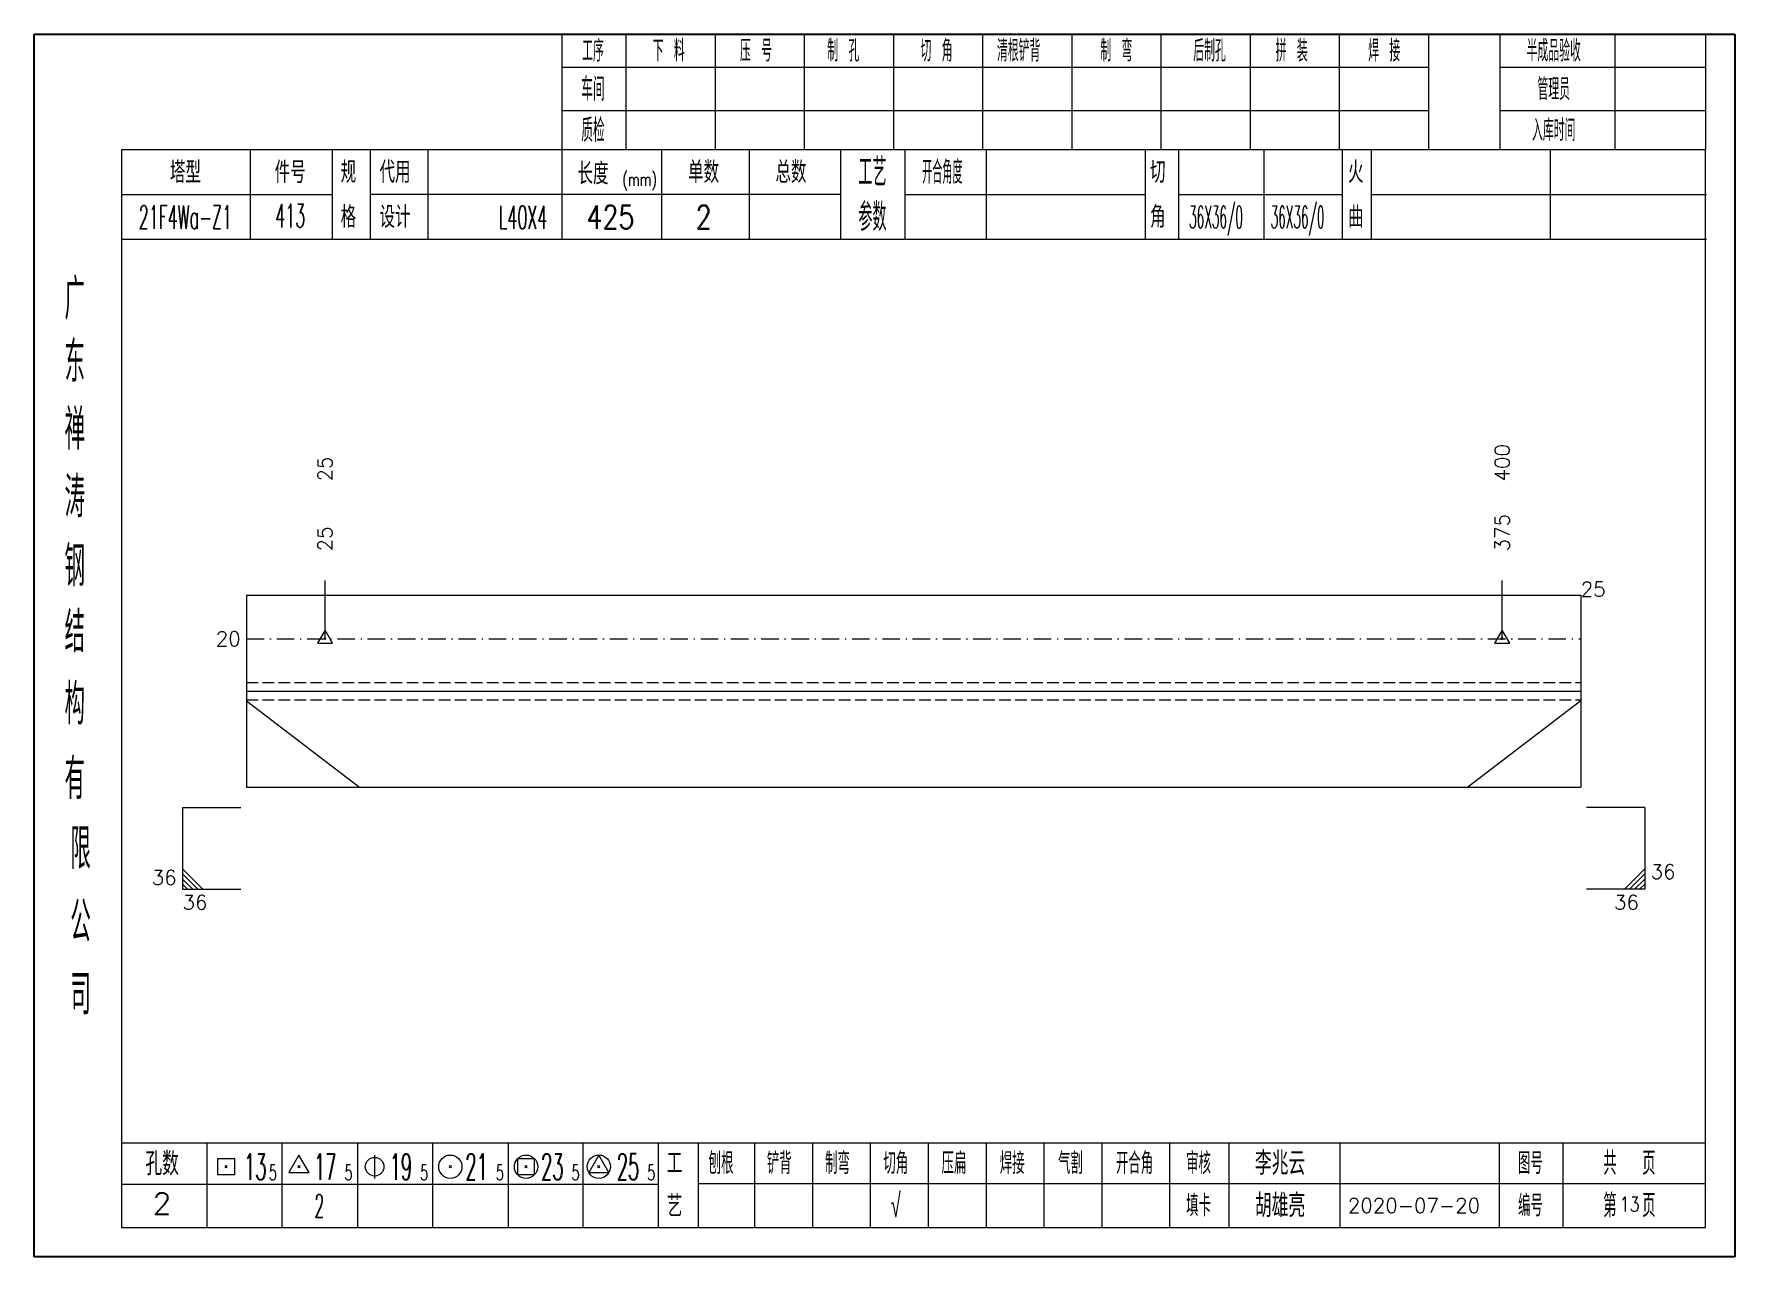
# Model space of a CAD drawing. Extents: x 1310 to 15542, y -76 to 8381.
# Drawn here: x 5262 to 5554.1, y 3663.8 to 3873.7 of the extents above; entities that cross this region are included whole.
import ezdxf
from ezdxf.enums import TextEntityAlignment as Align

# ---------------------------------------------------------------- set-up
doc = ezdxf.new("R2010")
doc.units = 0
doc.header["$MEASUREMENT"] = 0
doc.linetypes.add('一点画线', pattern=[5.2, 3, -1, 0.2, -1])
doc.linetypes.add('虚线', pattern=[2.75, 2, -0.75])
doc.layers.get('0').update_dxf_attribs({"linetype": 'CONTINUOUS', "lineweight": 25})
for name, color, linetype, lineweight in [('1', 7, 'CONTINUOUS', 25), ('4', 7, 'CONTINUOUS', 25), ('5', 7, 'CONTINUOUS', 25)]:
    doc.layers.add(name, color=color, linetype=linetype, lineweight=lineweight)
doc.styles.get("Standard").update_dxf_attribs({"font": 'simplex.shx', "width": 0.7, "height": 3, "bigfont": 'gbhzfs.shx'})

msp = doc.modelspace()

# ---------------------------------------------------------------- texts
at = {"color": 7, "linetype": 'Continuous', "lineweight": 13}
for s, p in [('25', (5311.96, 3796.914)), ('400', (5514.133, 3796.914))]:
    msp.add_text(s, height=2.5, rotation=90, dxfattribs=at).set_placement(p, align=Align.MIDDLE_LEFT)
at = {"color": 8, "linetype": 'Continuous', "lineweight": 9}
for s, p in [('375', (5514.133, 3784.914)), ('25', (5311.96, 3784.914))]:
    msp.add_text(s, height=2.5, rotation=90, dxfattribs=at).set_placement(p, align=Align.MIDDLE_LEFT)
at = {"color": 7, "linetype": 'Continuous', "lineweight": 13}
msp.add_text('25', height=2.5, dxfattribs=at).set_placement((5527.612, 3778.414), align=Align.MIDDLE_LEFT)
msp.add_text('20', height=2.5, dxfattribs=at).set_placement((5297.482, 3769.914), align=Align.MIDDLE_RIGHT)
msp.add_text('36', height=2.5, dxfattribs=at).set_placement((5539.612, 3727.914), align=Align.BOTTOM_LEFT)
msp.add_text('36', height=2.5, dxfattribs=at).set_placement((5286.482, 3726.914), align=Align.BOTTOM_RIGHT)
msp.add_text('36', height=2.5, dxfattribs=at).set_placement((5287.482, 3725.914), align=Align.TOP_LEFT)
msp.add_text('36', height=2.5, dxfattribs=at).set_placement((5537.612, 3725.914), align=Align.TOP_RIGHT)
at = {"layer": '4', "color": 1, "linetype": 'Continuous', "lineweight": 25}
for s, height, width, p in [('工序', 3.7, 0.7, (5357.982, 3870.871)), ('下 料', 3.7, 0.7, (5370.982, 3870.871)), ('压 号', 3.7, 0.7, (5385.982, 3870.871)), ('制 孔', 3.7, 0.7, (5400.982, 3870.871)), ('切 角', 3.7, 0.7, (5416.982, 3870.871)), ('清根铲背 ', 3.7, 0.7, (5431.982, 3870.871)), (' 制 弯', 3.7, 0.7, (5446.982, 3870.871)), (' 后制孔', 3.7, 0.7, (5462.982, 3870.871)), ('拼 装', 3.7, 0.7, (5477.982, 3870.871)), (' 焊 接', 3.7, 0.7, (5492.982, 3870.871)), ('半成品验收', 3.7, 0.7, (5522.982, 3870.871)), ('车间', 4, 0.7, (5357.982, 3864.271)), ('管理员', 3.7, 0.7, (5522.982, 3864.271)), ('质检', 4, 0.7, (5357.982, 3857.211)), ('入库时间', 3.7, 0.7, (5522.982, 3857.211)), ('(mm)', 2.24, 0.7, (5365.982, 3848.771)), ('工艺', 4.8, 0.7, (5405.982, 3850.031)), ('开合角度', 4, 0.6, (5417.982, 3850.031)), ('413', 4, 0.5, (5305.982, 3842.541)), ('参数', 4.8, 0.7, (5405.982, 3842.321)), ('36X36/0', 3.8, 0.4, (5464.982, 3842.321)), ('36X36/0', 3.8, 0.4, (5478.982, 3842.321)), ('21F4Wa-Z1', 4, 0.5, (5287.982, 3842.291)), ('L40X4', 4, 0.5, (5345.982, 3842.271)), ('425', 4, 0.8, (5360.982, 3842.321)), ('2', 4, 0.8, (5376.982, 3842.321)), ('广', 6.96, 0.7, (5268.982, 3828.241)), ('东', 6.96, 0.7, (5268.982, 3817.451)), ('禅', 6.96, 0.7, (5268.982, 3805.861)), ('涛', 6.96, 0.7, (5268.982, 3794.261)), ('钢', 6.96, 0.7, (5268.982, 3782.371)), ('结', 6.96, 0.7, (5268.982, 3771.061)), ('构', 6.96, 0.7, (5268.982, 3758.681)), ('有', 6.96, 0.7, (5268.982, 3745.871)), ('限', 6.96, 0.7, (5269.982, 3733.871)), ('公', 6.96, 0.7, (5269.982, 3721.331)), ('司', 6.96, 0.7, (5269.982, 3708.851)), ('13', 4.47, 0.5, (5299.982, 3679.271)), ('17', 4.47, 0.5, (5311.982, 3679.271)), ('19', 4.47, 0.5, (5324.982, 3679.271)), ('21', 4.47, 0.5, (5337.982, 3679.271)), ('23', 4.47, 0.5, (5350.982, 3679.271)), ('25', 4.47, 0.5, (5363.982, 3679.271)), ('刨根', 3.7, 0.8, (5379.982, 3679.871)), ('铲背', 3.7, 0.8, (5389.982, 3679.871)), ('制弯', 3.7, 0.8, (5399.982, 3679.871)), ('切角', 3.7, 0.8, (5409.982, 3679.871)), ('压扁', 3.7, 0.8, (5419.982, 3679.871)), ('焊接', 3.7, 0.8, (5429.982, 3679.871)), ('气割', 3.7, 0.8, (5439.982, 3679.871)), ('开合角', 3.7, 0.8, (5450.982, 3679.871)), ('审核', 3.7, 0.8, (5461.982, 3679.871)), ('图号', 3.7, 0.8, (5518.982, 3679.871)), ('共  页', 4, 0.8, (5535.982, 3679.871)), ('5', 2.68, 0.6, (5302.982, 3678.271)), ('5', 2.68, 0.6, (5315.982, 3678.271)), ('5', 2.68, 0.6, (5328.982, 3678.271)), ('5', 2.68, 0.6, (5341.982, 3678.271)), ('5', 2.68, 0.6, (5354.982, 3678.271)), ('5', 2.68, 0.6, (5367.982, 3678.271)), ('√', 4, 0.6, (5409.982, 3672.601)), ('第  页', 4, 0.8, (5535.982, 3672.601)), ('2', 4, 0.5, (5310.982, 3672.521)), ('填卡', 3.7, 0.8, (5461.982, 3672.601)), ('编号', 3.7, 0.8, (5518.982, 3672.601))]:
    msp.add_text(s, height=height, dxfattribs=dict(at, width=width)).set_placement(p, align=Align.MIDDLE_CENTER)
for s, height, p in [('塔型', 3.7, (5287.982, 3850.001)), ('件号', 3.7, (5305.982, 3850.001)), ('规', 3.7, (5315.982, 3850.031)), ('代用', 3.7, (5323.982, 3850.031)), ('长度', 3.7, (5357.982, 3849.771)), ('单数', 3.7, (5376.982, 3850.031)), ('总数', 3.7, (5391.982, 3850.031)), ('切', 3.7, (5454.982, 3850.031)), ('火', 3.7, (5488.982, 3850.031)), ('格', 3.7, (5315.982, 3842.321)), ('设计', 3.7, (5323.982, 3842.321)), ('角', 3.7, (5454.982, 3842.321)), ('曲', 3.7, (5488.982, 3842.321)), ('孔数', 4, (5283.982, 3679.791)), ('工', 3.7, (5371.982, 3679.871)), ('李兆云', 4, (5475.982, 3679.871)), ('胡雄亮', 4, (5475.982, 3672.601)), ('2', 3.7, (5283.982, 3672.961)), ('艺', 3.7, (5371.982, 3672.521)), ('2020-07-20', 2.5, (5498.982, 3672.601))]:
    msp.add_text(s, height=height, dxfattribs=at).set_placement(p, align=Align.MIDDLE_CENTER)
at = {"layer": '4', "color": 6, "linetype": 'Continuous', "lineweight": 25, "width": 0.8}
msp.add_text('13', height=2.5, dxfattribs=at).set_placement((5536.007, 3672.829), align=Align.MIDDLE_CENTER)

# ---------------------------------------------------------------- blocks, each defined once
blk = doc.blocks.new('孔17.5')
at = {"layer": '5', "color": 7, "linetype": 'Continuous', "lineweight": 13}
for p, q in [((0, 1), (-0.866, -0.5)), ((-0.1, -0.1), (0.1, 0.1)), ((0.1, -0.1), (-0.1, 0.1)), ((0.866, -0.5), (0, 1)), ((-0.866, -0.5), (0.866, -0.5))]:
    blk.add_line(p, q, dxfattribs=at)
blk = doc.blocks.new('CTJGK')
at = {"color": 6, "linetype": 'Continuous'}
for p, q in [((0, 209.97), (292.13, 209.97)), ((0, 0), (0, 209.97)), ((292.13, 209.97), (292.13, 0)), ((292.13, 0), (0, 0))]:
    blk.add_line(p, q, dxfattribs=at)

# ---------------------------------------------------------------- linework, layer by layer
at = {"color": 7, "linetype": 'Continuous', "lineweight": 18}
for p, q in [((5298.482, 3777.414), (5298.482, 3744.414)), ((5298.482, 3777.414), (5527.612, 3777.414)), ((5527.612, 3777.414), (5527.612, 3744.414)), ((5298.482, 3760.914), (5527.612, 3760.914))]:
    msp.add_line(p, q, dxfattribs=at)
at = {"color": 7, "linetype": 'Continuous', "lineweight": 13}
for p, q in [((5311.96, 3769.914), (5311.96, 3779.914)), ((5514.133, 3769.914), (5514.133, 3779.914)), ((5298.482, 3759.264), (5317.89, 3744.414)), ((5527.612, 3759.264), (5508.203, 3744.414)), ((5287.482, 3740.914), (5297.482, 3740.914)), ((5287.482, 3740.914), (5287.482, 3726.914)), ((5538.612, 3740.914), (5528.612, 3740.914)), ((5538.612, 3740.914), (5538.612, 3726.914)), ((5290.982, 3726.914), (5287.482, 3730.414)), ((5290.107, 3726.914), (5287.482, 3729.539)), ((5289.232, 3726.914), (5287.482, 3728.664)), ((5288.357, 3726.914), (5287.482, 3727.789)), ((5535.112, 3726.914), (5538.612, 3730.414)), ((5535.987, 3726.914), (5538.612, 3729.539)), ((5536.862, 3726.914), (5538.612, 3728.664)), ((5537.737, 3726.914), (5538.612, 3727.789)), ((5287.482, 3726.914), (5297.482, 3726.914)), ((5538.612, 3726.914), (5528.612, 3726.914))]:
    msp.add_line(p, q, dxfattribs=at)
at = {"color": 3, "linetype": '一点画线', "lineweight": 13}
msp.add_line((5298.482, 3769.914), (5527.612, 3769.914), dxfattribs=at)
at = {"color": 1, "linetype": '虚线', "lineweight": 18}
for p, q in [((5298.482, 3762.414), (5527.612, 3762.414)), ((5298.482, 3759.414), (5527.612, 3759.414))]:
    msp.add_line(p, q, dxfattribs=at)
at = {"layer": '1', "color": 7, "linetype": 'Continuous', "lineweight": 18}
msp.add_line((5298.482, 3744.414), (5527.612, 3744.414), dxfattribs=at)
at = {"layer": '4', "color": 1, "linetype": 'Continuous', "lineweight": 18}
for p, q in [((5261.982, 3873.741), (5261.982, 3663.771)), ((5554.112, 3873.741), (5261.982, 3873.741)), ((5352.612, 3873.741), (5352.612, 3853.901)), ((5363.642, 3873.741), (5363.642, 3853.881)), ((5378.952, 3873.741), (5378.952, 3853.881)), ((5394.272, 3873.741), (5394.272, 3853.881)), ((5409.582, 3873.741), (5409.582, 3853.881)), ((5424.892, 3873.741), (5424.892, 3853.881)), ((5440.202, 3873.741), (5440.202, 3853.881)), ((5455.522, 3873.741), (5455.522, 3853.881)), ((5470.832, 3873.741), (5470.832, 3853.881)), ((5486.142, 3873.741), (5486.142, 3853.881)), ((5501.452, 3873.741), (5501.452, 3853.901)), ((5501.452, 3873.741), (5501.452, 3853.881)), ((5513.732, 3873.741), (5513.732, 3853.881)), ((5533.482, 3873.741), (5533.482, 3853.881)), ((5549.062, 3873.741), (5549.062, 3853.881)), ((5554.112, 3843.941), (5554.112, 3873.741)), ((5501.452, 3868.011), (5352.612, 3868.011)), ((5549.062, 3868.011), (5513.732, 3868.011)), ((5501.452, 3860.531), (5352.612, 3860.531)), ((5549.062, 3860.531), (5513.732, 3860.531)), ((5276.992, 3853.881), (5276.992, 3668.821)), ((5549.062, 3853.881), (5276.992, 3853.881)), ((5299.112, 3853.891), (5299.112, 3838.471)), ((5313.262, 3838.471), (5313.262, 3853.881)), ((5319.762, 3838.471), (5319.762, 3853.881)), ((5329.632, 3853.881), (5329.632, 3838.471)), ((5352.612, 3853.901), (5352.612, 3838.471)), ((5369.732, 3853.881), (5369.732, 3838.471)), ((5384.782, 3853.881), (5384.782, 3838.471)), ((5400.482, 3853.881), (5400.482, 3838.471)), ((5411.542, 3853.881), (5411.542, 3838.471)), ((5425.492, 3853.881), (5425.492, 3838.471)), ((5452.792, 3853.881), (5452.792, 3838.471)), ((5458.552, 3853.881), (5458.552, 3838.471)), ((5473.172, 3853.881), (5473.172, 3838.471)), ((5486.632, 3853.881), (5486.632, 3838.471)), ((5491.622, 3853.881), (5491.622, 3838.471)), ((5522.362, 3853.881), (5522.362, 3838.471)), ((5549.062, 3668.821), (5549.062, 3853.881)), ((5313.262, 3846.121), (5276.992, 3846.121)), ((5400.482, 3846.171), (5319.762, 3846.171)), ((5411.542, 3846.171), (5452.792, 3846.171)), ((5458.552, 3846.171), (5486.632, 3846.171)), ((5491.622, 3846.171), (5549.242, 3846.171)), ((5554.112, 3663.771), (5554.112, 3843.941)), ((5549.242, 3838.471), (5276.992, 3838.471)), ((5276.992, 3683.351), (5549.062, 3683.351)), ((5291.682, 3683.351), (5291.682, 3668.821)), ((5304.612, 3668.821), (5304.612, 3683.351)), ((5317.542, 3683.351), (5317.542, 3668.821)), ((5330.462, 3668.821), (5330.462, 3683.351)), ((5343.392, 3683.351), (5343.392, 3668.821)), ((5356.322, 3668.821), (5356.322, 3683.351)), ((5369.242, 3668.821), (5369.242, 3683.351)), ((5376.112, 3668.821), (5376.112, 3683.351)), ((5385.772, 3668.821), (5385.772, 3683.351)), ((5395.712, 3668.821), (5395.712, 3683.351)), ((5405.652, 3668.821), (5405.652, 3683.351)), ((5415.602, 3668.821), (5415.602, 3683.351)), ((5425.542, 3668.821), (5425.542, 3683.351)), ((5435.482, 3668.821), (5435.482, 3683.351)), ((5445.432, 3668.821), (5445.432, 3683.351)), ((5457.072, 3668.821), (5457.072, 3683.351)), ((5467.222, 3668.821), (5467.222, 3683.351)), ((5486.282, 3668.821), (5486.282, 3683.351)), ((5513.662, 3668.821), (5513.662, 3683.351)), ((5524.622, 3668.821), (5524.622, 3683.351)), ((5369.242, 3676.221), (5276.992, 3676.221)), ((5376.072, 3676.381), (5549.062, 3676.381)), ((5276.992, 3668.821), (5549.062, 3668.821)), ((5261.982, 3663.771), (5554.112, 3663.771))]:
    msp.add_line(p, q, dxfattribs=at)
at = {"layer": '4', "color": 7, "linetype": 'Continuous', "lineweight": 13}
for p, q in [((5307.482, 3681.271), (5305.75, 3678.271)), ((5309.214, 3678.271), (5307.482, 3681.271)), ((5320.482, 3681.271), (5320.482, 3677.271)), ((5358.982, 3681.271), (5357.25, 3678.271)), ((5360.714, 3678.271), (5358.982, 3681.271)), ((5293.568, 3677.857), (5293.568, 3680.685)), ((5293.568, 3680.685), (5296.396, 3680.685)), ((5294.782, 3679.071), (5295.182, 3679.471)), ((5295.182, 3679.071), (5294.782, 3679.471)), ((5296.396, 3680.685), (5296.396, 3677.857)), ((5305.75, 3678.271), (5309.214, 3678.271)), ((5307.282, 3679.071), (5307.682, 3679.471)), ((5307.682, 3679.071), (5307.282, 3679.471)), ((5333.282, 3679.071), (5333.682, 3679.471)), ((5333.682, 3679.071), (5333.282, 3679.471)), ((5345.068, 3677.857), (5345.068, 3680.685)), ((5345.068, 3680.685), (5347.896, 3680.685)), ((5346.282, 3679.071), (5346.682, 3679.471)), ((5346.682, 3679.071), (5346.282, 3679.471)), ((5347.896, 3680.685), (5347.896, 3677.857)), ((5357.25, 3678.271), (5360.714, 3678.271)), ((5358.782, 3679.071), (5359.182, 3679.471)), ((5359.182, 3679.071), (5358.782, 3679.471)), ((5296.396, 3677.857), (5293.568, 3677.857)), ((5347.896, 3677.857), (5345.068, 3677.857))]:
    msp.add_line(p, q, dxfattribs=at)
for centre, radius in [((5320.482, 3679.271), 1.6), ((5333.482, 3679.271), 2), ((5346.482, 3679.271), 2), ((5358.982, 3679.271), 2)]:
    msp.add_circle(centre, radius, dxfattribs=at)

# ---------------------------------------------------------------- block references
at = {"color": 0, "linetype": 'Continuous'}
msp.add_blockref('CTJGK', (5261.982, 3663.771), dxfattribs=at)
at = {"color": 8, "linetype": 'Continuous', "lineweight": 9, "xscale": 1.5, "yscale": 1.5, "zscale": 1.5}
for p in [(5311.96, 3769.914), (5514.133, 3769.914)]:
    msp.add_blockref('孔17.5', p, dxfattribs=at)

msp.set_redraw_order([(e.dxf.handle, doc.entitydb.next_handle()) for e in msp.query("TEXT MTEXT ATTDEF DIMENSION ARC_DIMENSION")])  # texts and dimensions are drawn at this point

doc.saveas('drawing.dxf')
